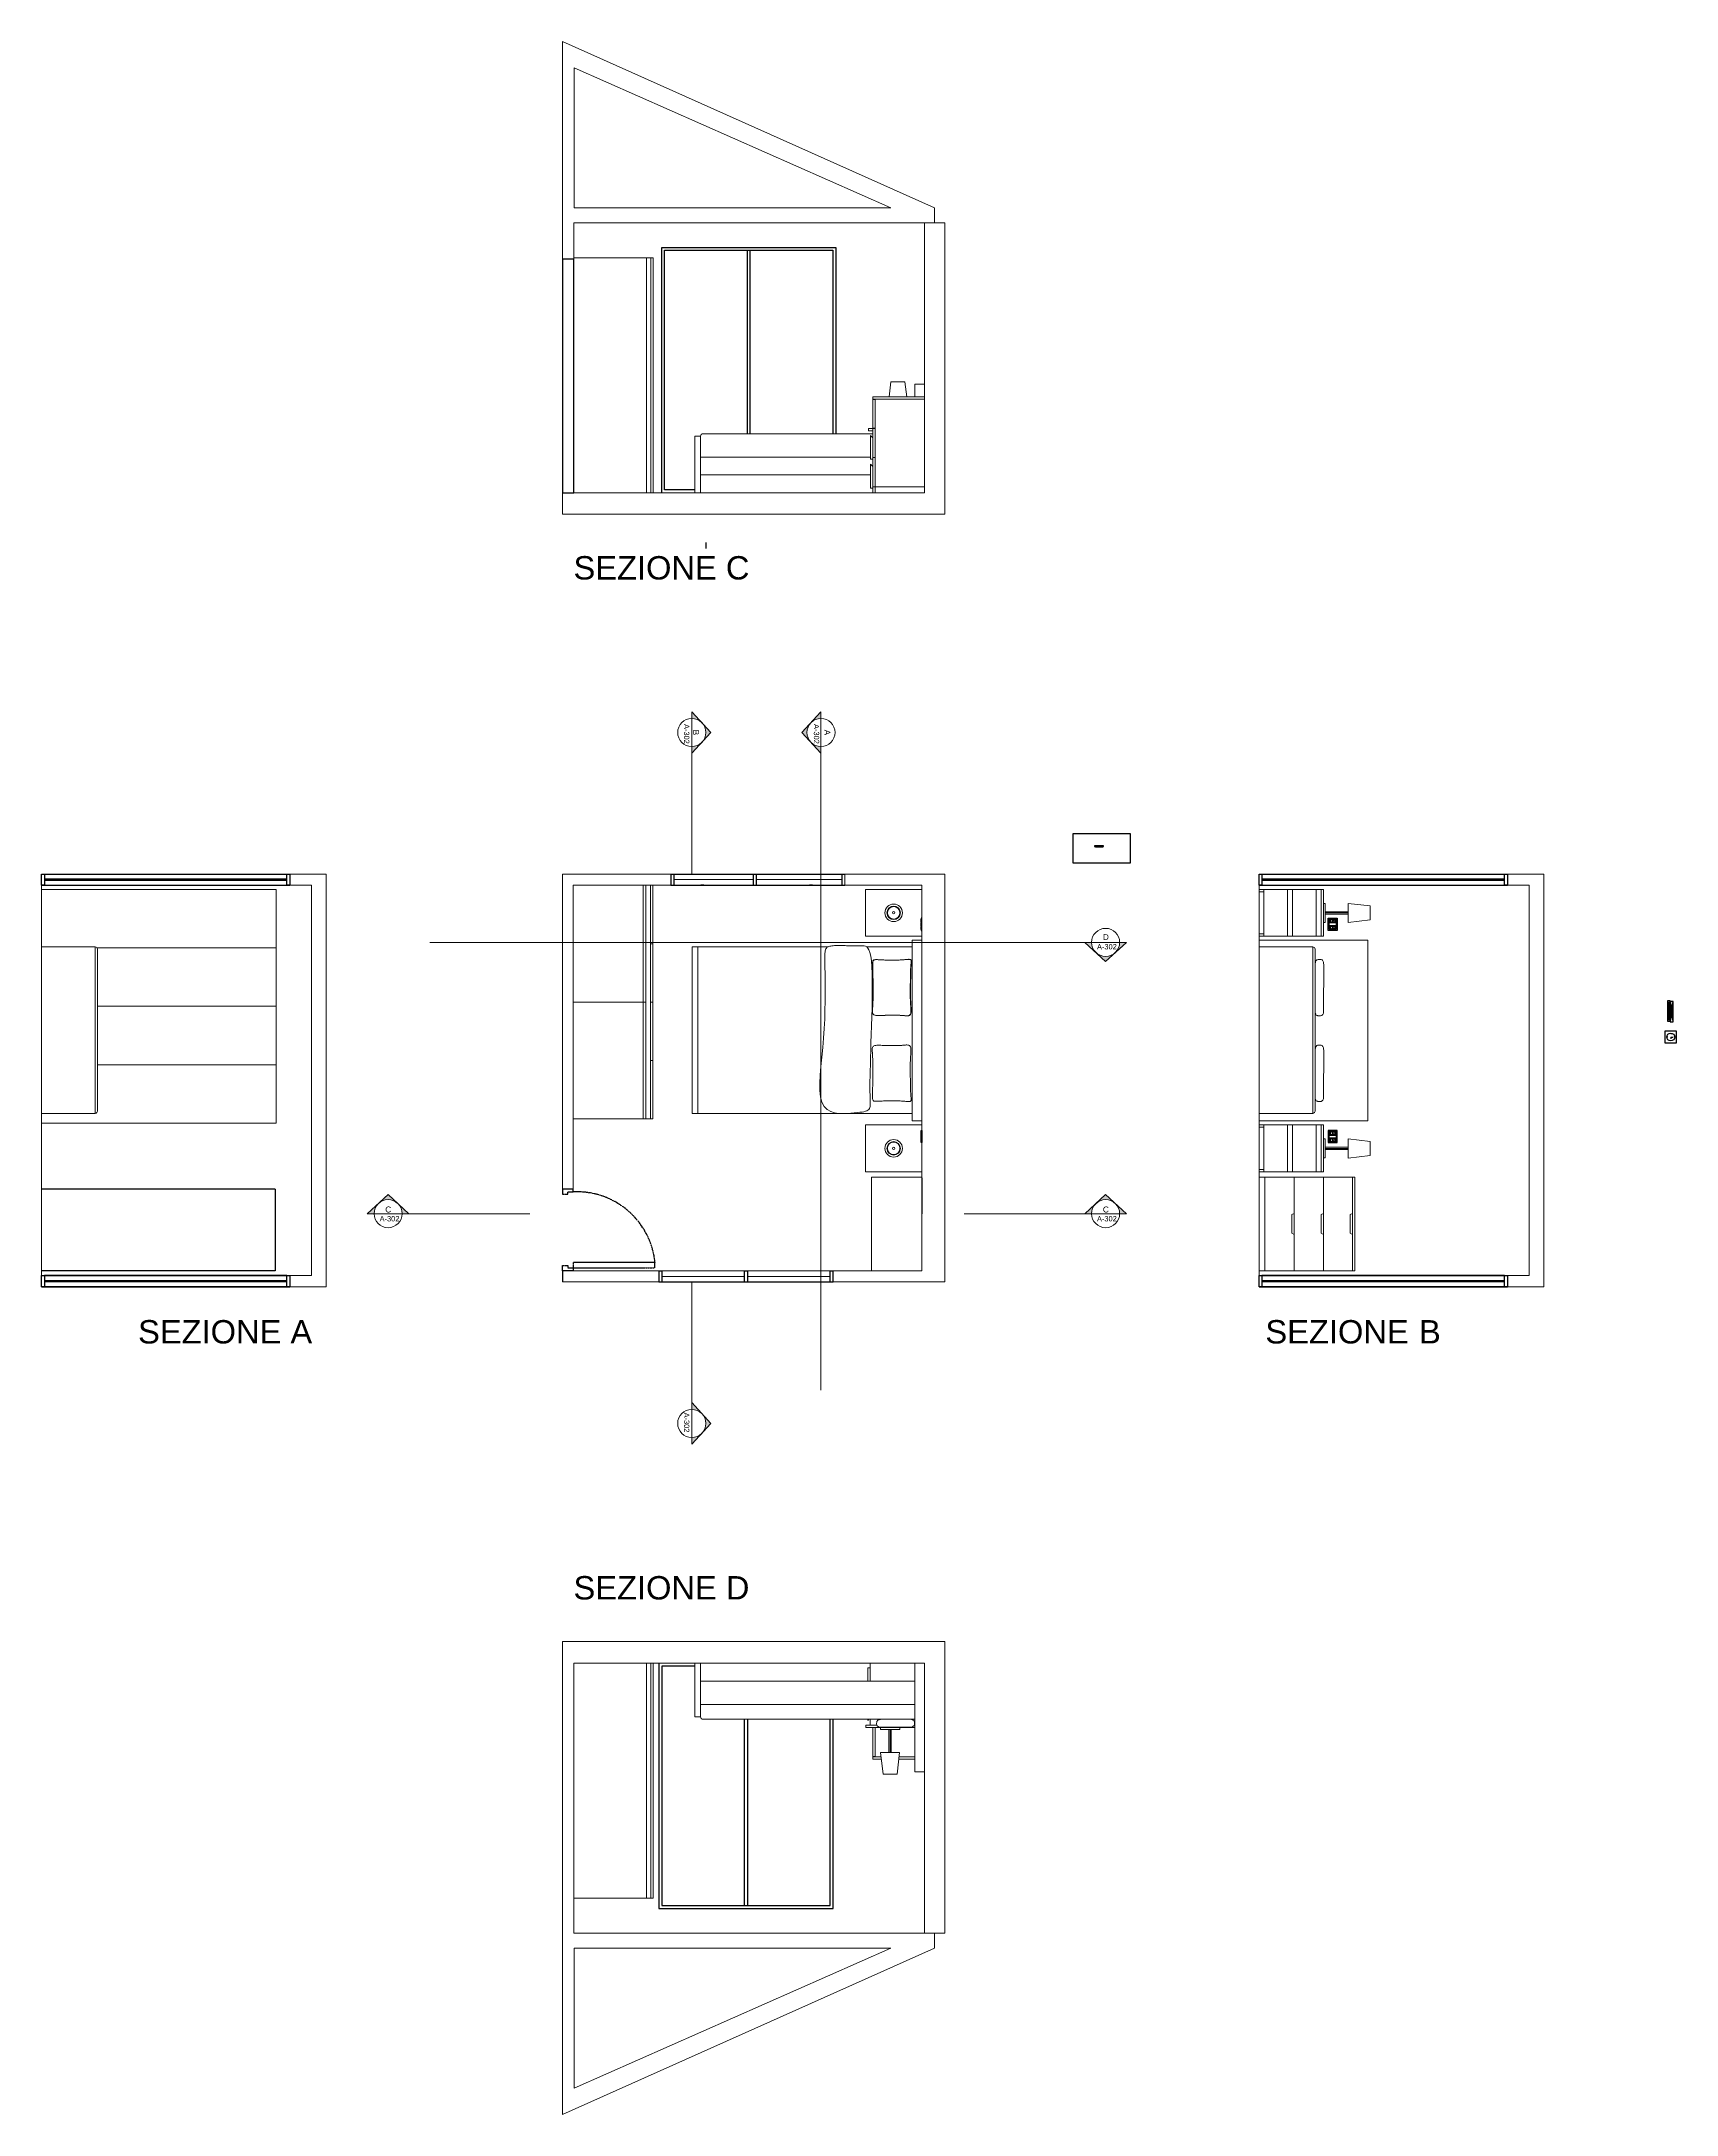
# Model space of a CAD drawing. Header units: inches. Extents: x 829 to 2228, y 794 to 2569.
import ezdxf

# ---------------------------------------------------------------- set-up
doc = ezdxf.new("R2010")
doc.units = ezdxf.units.IN
doc.header["$MEASUREMENT"] = 0
doc.linetypes.add('CENTER', pattern=[2, 1.25, -0.25, 0.25, -0.25])
for name, color, linetype, lineweight in [('A-ANNO-SYMB', 3, 'Continuous', 18), ('A-DETL-MBND', 7, 'Continuous', 18), ('A-DOOR-FULL', 2, 'Continuous', 25), ('A-FURN', 6, 'Continuous', 18)]:
    doc.layers.add(name, color=color, linetype=linetype, lineweight=lineweight)
doc.layers.add('ACCESSORI', color=2, linetype='Continuous')
doc.layers.add('FINESTRE', color=4, linetype='Continuous')
doc.styles.get("Standard").update_dxf_attribs({"font": 'Arial.ttf'})

# ---------------------------------------------------------------- blocks, each defined once
blk = doc.blocks.new('Sezioni')
h = blk.add_hatch(color=256)
h.dxf.hatch_style = 1
h.paths.add_polyline_path([(52521, 47455), (52264, 47221), (52418, 47221, -0.210523)])
h.paths.add_polyline_path([(52735, 47652), (52521, 47455, -0.388338), (52949, 47455)])
h.paths.add_polyline_path([(52949, 47455, -0.210523), (53053, 47221), (53206, 47221)])
blk.add_lwpolyline([(52264, 47221), (53206, 47221), (52735, 47652)], close=True)
blk.add_circle((52735, 47221), 318)

msp = doc.modelspace()

# ---------------------------------------------------------------- linework, layer by layer
for p, q in [((1397.8, 2134.8), (1397.8, 2139.8)), ((1582.2, 1596), (1582.2, 1565.4)), ((1274.9, 1516.5), (1274.9, 1507))]:
    msp.add_line(p, q)
at = {"layer": 'A-ANNO-SYMB'}
for p, q in [((1385.4, 1959.4), (1385.4, 1856.1)), ((1496, 1959.4), (1496, 1414.4)), ((1161.4, 1797.6), (1721.8, 1797.6)), ((1143.3, 1565.4), (1246.7, 1565.4)), ((1618.5, 1565.4), (1721.8, 1565.4)), ((1385.4, 1403.6), (1385.4, 1507))]:
    msp.add_line(p, q, dxfattribs=at)
at = {"layer": 'A-DETL-MBND'}
for p, q in [((1274.8, 2568.7), (1593.2, 2426.2)), ((1274.9, 2413.5), (1274.8, 2568.7)), ((1284.8, 2546.2), (1555.8, 2426.2)), ((1284.8, 2426.2), (1284.8, 2546.2)), ((1274.9, 2413.5), (1274.9, 2164)), ((1584.5, 2413.5), (1284.4, 2413.5)), ((1284.8, 2426.2), (1555.8, 2426.2)), ((1584.5, 2413.5), (1584.5, 2182.5)), ((1601.9, 2413.5), (1584.5, 2413.5)), ((1593.2, 2413.5), (1593.2, 2426.2)), ((1601.9, 2413.5), (1601.9, 2164)), ((1284.4, 2182.5), (1584.5, 2182.5)), ((1284.4, 2182.5), (1584.5, 2182.5)), ((1601.9, 2164), (1274.9, 2164)), ((828.9, 1512.4), (828.9, 1846.5)), ((1059.9, 1846.6), (1059.9, 1512.4)), ((1072.6, 1856.1), (1072.6, 1502.9)), ((1274.9, 1586.5), (1274.9, 1856.1)), ((1367.5, 1856.1), (1274.9, 1856.1)), ((1283.9, 1846.5), (1283.9, 1586.5)), ((1367.5, 1846.5), (1283.9, 1846.5)), ((1367.5, 1856.1), (1367.5, 1846.5)), ((1601.9, 1856.1), (1516.5, 1856.1)), ((1516.5, 1856.1), (1516.5, 1846.5)), ((1582.2, 1846.5), (1516.5, 1846.5)), ((1582.2, 1846.5), (1582.2, 1647)), ((1601.9, 1856.1), (1601.9, 1507)), ((1870.9, 1512.4), (1870.9, 1846.5)), ((2101.9, 1846.6), (2101.9, 1512.4)), ((2114.6, 1856.1), (2114.6, 1502.9)), ((1582.2, 1647), (1582.2, 1516.5)), ((1041.4, 1512.4), (1059.9, 1512.4)), ((1274.9, 1516.5), (1357.3, 1516.5)), ((1357.3, 1516.5), (1357.3, 1507)), ((1506.3, 1516.5), (1582.2, 1516.5)), ((1506.3, 1516.5), (1506.3, 1506.9)), ((2083.4, 1512.4), (2101.9, 1512.4)), ((1041.4, 1502.9), (1072.6, 1502.9)), ((1357.3, 1507), (1274.9, 1507)), ((1601.9, 1507), (1506.3, 1507)), ((2083.4, 1502.9), (2114.6, 1502.9)), ((1274.9, 949.6), (1274.9, 1199.1)), ((1601.9, 1199.1), (1274.9, 1199.1)), ((1601.9, 949.6), (1601.9, 1199.1)), ((1284.4, 1180.6), (1584.5, 1180.6)), ((1284.4, 1180.6), (1584.5, 1180.6)), ((1584.5, 949.6), (1584.5, 1180.6)), ((1274.9, 949.6), (1274.8, 794.3)), ((1584.5, 949.6), (1284.4, 949.6)), ((1601.9, 949.6), (1584.5, 949.6)), ((1593.2, 949.6), (1593.2, 936.8)), ((1274.8, 794.3), (1593.2, 936.8)), ((1284.8, 936.8), (1555.8, 936.8)), ((1284.8, 816.9), (1555.8, 936.8)), ((1284.8, 936.8), (1284.8, 816.9))]:
    msp.add_line(p, q, dxfattribs=at)
for points in [[(1284.4, 2182.5), (1284.4, 2413.5)], [(1041.4, 1856.1), (1041.4, 1856.1), (1072.6, 1856.1)], [(1041.4, 1846.6), (1041.4, 1846.6), (1059.9, 1846.6)], [(2083.4, 1856.1), (2083.4, 1856.1), (2114.6, 1856.1)], [(2083.4, 1846.6), (2083.4, 1846.6), (2101.9, 1846.6)], [(1284.4, 1180.6), (1284.4, 949.6)]]:
    msp.add_lwpolyline(points, dxfattribs=at)
at = {"layer": 'A-DOOR-FULL'}
for p, q in [((1284.4, 2382.5), (1274.9, 2382.5)), ((1274.9, 2382.5), (1274.9, 2182.5)), ((1284.4, 2182.5), (1284.4, 2382.5)), ((1274.9, 2182.5), (1284.4, 2182.5)), ((1028.9, 1586.5), (828.9, 1586.5)), ((1028.9, 1586.5), (1028.9, 1516.5)), ((1028.9, 1516.5), (828.9, 1516.5))]:
    msp.add_line(p, q, dxfattribs=at)
at = {"layer": 'A-DOOR-FULL', "linetype": 'CENTER'}
for points in [[(1283.9, 1584), (1283.9, 1586.5), (1274.9, 1586.5), (1274.9, 1582), (1279.4, 1582), (1279.4, 1584), (1283.9, 1584)], [(1283.9, 1519), (1283.9, 1516.5), (1274.9, 1516.5), (1274.9, 1521), (1279.4, 1521), (1279.4, 1519), (1283.9, 1519)], [(1353.9, 1523.5), (1283.9, 1523.5), (1283.9, 1519), (1353.9, 1519), (1353.9, 1523.5)]]:
    msp.add_lwpolyline(points, dxfattribs=at)
msp.add_arc((1287.1, 1516.9), 67.2, 5.6461, 92.6812, dxfattribs=at)
at = {"layer": 'A-FURN'}
for p, q in [((1346.7, 2383.5), (1350.5, 2383.5)), ((1350.5, 2383.5), (1350.5, 2182.5)), ((1350.5, 2383.5), (1352.5, 2383.5)), ((1352.5, 2383.5), (1352.5, 2182.5)), ((1584.5, 2275.5), (1576.2, 2275.5)), ((1576.2, 2275.5), (1576.2, 2264.5)), ((1584.5, 2262.5), (1584.5, 2187.5)), ((1536.6, 2235.5), (1536.6, 2237.5)), ((1536.6, 2237.5), (1542.5, 2237.5)), ((1388.1, 2182.5), (1388.1, 2231)), ((1388.1, 2231), (1392.9, 2231)), ((1392.9, 2231), (1392.9, 2213)), ((1540.5, 2235.5), (1536.6, 2235.5)), ((1538.4, 2211.1), (1538.5, 2231.5)), ((1540.4, 2229.5), (1538.5, 2231.5)), ((1540.4, 2210), (1540.4, 2235.5)), ((1392.9, 2213), (1538.4, 2213)), ((1392.9, 2213), (1392.9, 2182.5)), ((1540.4, 2211.1), (1538.4, 2211.1)), ((1538.4, 2186.5), (1538.5, 2206.8)), ((1540.4, 2204.8), (1538.5, 2206.8)), ((1540.4, 2191.5), (1540.4, 2210)), ((1392.9, 2197.7), (1538.5, 2197.8)), ((1540.4, 2186.5), (1538.4, 2186.5)), ((1540.4, 2182.5), (1540.4, 2191.5)), ((1350.5, 2182.5), (1346.7, 2182.5)), ((1350.5, 2182.5), (1352.5, 2182.5)), ((1576.2, 2182.5), (1576.2, 2182.5)), ((1283.9, 1846.5), (1283.9, 1844.5)), ((1343.9, 1846.5), (1350, 1846.5)), ((1346.2, 1646.5), (1346.2, 1846.5)), ((1350, 1846.5), (1350, 1646.5)), ((1352, 1846.5), (1350, 1846.5)), ((1352, 1646.5), (1352, 1846.5)), ((1870.9, 1842.9), (1870.9, 1842.9)), ((1870.9, 1842.9), (1870.9, 1842.9)), ((1870.9, 1842.9), (1925.9, 1842.9)), ((1870.9, 1840.9), (1874.9, 1840.9)), ((1874.9, 1802.9), (1874.9, 1842.9)), ((1874.9, 1842.9), (1874.9, 1802.9)), ((1895.3, 1842.9), (1895.3, 1802.9)), ((1899.4, 1802.9), (1899.4, 1842.9)), ((1919.9, 1842.9), (1919.9, 1802.9)), ((1923.9, 1802.9), (1923.9, 1842.9)), ((1925.9, 1842.9), (1925.9, 1802.9)), ((828.9, 1793.8), (874.9, 1793.8)), ((874.9, 1793.8), (874.9, 1651.2)), ((1029.9, 1792.9), (876.4, 1792.9)), ((1352, 1796.5), (1350, 1796.5)), ((1385.8, 1793.8), (1502.1, 1793.8)), ((1535, 1793.8), (1573.9, 1793.8)), ((1870.9, 1804.9), (1874.9, 1804.9)), ((1925.9, 1802.9), (1870.9, 1802.9)), ((1870.9, 1799.5), (1963.9, 1799.5)), ((1870.9, 1793.8), (1916.9, 1793.8)), ((1916.9, 1793.8), (1916.9, 1651.2)), ((1963.9, 1799.5), (1963.9, 1645)), ((1029.9, 1742.9), (876.9, 1742.9)), ((1283.9, 1746.5), (1346.2, 1746.5)), ((1352, 1746.5), (1350, 1746.5)), ((1029.9, 1692.9), (876.9, 1692.9)), ((1352, 1696.5), (1350, 1696.5)), ((828.9, 1651.2), (874.9, 1651.2)), ((1390.6, 1651.2), (1525.7, 1651.2)), ((1525.7, 1651.2), (1573.9, 1651.2)), ((1916.9, 1651.2), (1870.9, 1651.2)), ((1350, 1646.5), (1343.9, 1646.5)), ((1350, 1646.5), (1352, 1646.5)), ((1963.9, 1645), (1870.9, 1645)), ((1870.9, 1641.3), (1870.9, 1641.3)), ((1870.9, 1641.3), (1925.9, 1641.3)), ((1870.9, 1639.3), (1874.9, 1639.3)), ((1874.9, 1601.3), (1874.9, 1641.3)), ((1874.9, 1641.3), (1874.9, 1601.3)), ((1895.3, 1641.3), (1895.3, 1601.3)), ((1899.4, 1601.3), (1899.4, 1641.3)), ((1919.9, 1641.3), (1919.9, 1601.3)), ((1923.9, 1601.3), (1923.9, 1641.3)), ((1925.9, 1641.3), (1925.9, 1601.3)), ((1870.9, 1603.3), (1874.9, 1603.3)), ((1925.9, 1601.3), (1870.9, 1601.3)), ((1539.2, 1596.6), (1539.2, 1516.6)), ((1582.2, 1596.6), (1539.2, 1596.6)), ((1875.9, 1596.6), (1870.9, 1596.6)), ((1870.9, 1596.6), (1870.9, 1516.6)), ((1875.9, 1596.6), (1875.9, 1516.6)), ((1950.9, 1596.6), (1875.9, 1596.6)), ((1900.9, 1516.6), (1900.9, 1596.6)), ((1925.9, 1596.6), (1925.9, 1516.6)), ((1950.9, 1516.6), (1950.9, 1596.6)), ((1950.9, 1596.6), (1952.9, 1596.6)), ((1952.9, 1596.6), (1952.9, 1516.6)), ((1539.2, 1516.6), (1582.2, 1516.6)), ((1870.9, 1516.6), (1875.9, 1516.6)), ((1875.9, 1516.6), (1950.9, 1516.6)), ((1952.9, 1516.6), (1950.9, 1516.6)), ((1350.5, 1180.6), (1346.7, 1180.6)), ((1350.5, 979.6), (1350.5, 1180.6)), ((1350.5, 1180.6), (1352.5, 1180.6)), ((1352.5, 979.6), (1352.5, 1180.6)), ((1538.1, 1176.6), (1536.1, 1176.6)), ((1536.1, 1176.6), (1536.1, 1165.3)), ((1392.9, 1165.3), (1576.2, 1165.3)), ((1576.2, 1145.3), (1392.9, 1145.3)), ((1536.1, 1132.6), (1536.1, 1131.6)), ((1536.1, 1131.6), (1537, 1132.6)), ((1542.9, 1132.6), (1573.1, 1132.6)), ((1346.7, 979.6), (1350.5, 979.6)), ((1350.5, 979.6), (1352.5, 979.6))]:
    msp.add_line(p, q, dxfattribs=at)
for points in [[(1346.7, 2383.5), (1284.4, 2383.5), (1284.4, 2182.5), (1346.7, 2182.5)], [(1584.5, 2262.5), (1584.5, 2264.5), (1540.5, 2264.5), (1540.5, 2262.5)], [(1540.5, 2237.6), (1542.5, 2237.6), (1542.5, 2237.5), (1542.5, 2262.5), (1542.5, 2262.4), (1540.5, 2262.4)], [(1542.5, 2237.5), (1542.5, 2212.5), (1540.5, 2212.5), (1540.5, 2187.5), (1542.5, 2187.5), (1542.5, 2212.5), (1542.5, 2212.6), (1540.5, 2212.6), (1540.5, 2237.5)], [(1584.5, 2187.5), (1584.5, 2182.5), (1542.5, 2182.5), (1542.5, 2187.5)], [(1283.9, 1646.5), (1343.9, 1646.5), (1343.9, 1846.5), (1283.9, 1846.5)], [(828.9, 1842.9), (1029.9, 1842.9), (1029.9, 1642.9), (828.9, 1642.9)], [(1534.2, 1802.9), (1582.2, 1802.9), (1582.2, 1842.9), (1534.2, 1842.9)], [(1925.9, 1814.6), (1925.9, 1831), (1927.6, 1831), (1927.6, 1814.6)], [(1965.9, 1828.8), (1965.9, 1816.9), (1947.2, 1814.6), (1947.2, 1831)], [(1385.8, 1651.2), (1385.8, 1793.8), (1390.6, 1793.8), (1390.6, 1651.2)], [(1539.3, 1726.2), (1539, 1718.7), (1538.8, 1711.7), (1538.6, 1705), (1538.4, 1698.7), (1538.3, 1692.9), (1538.1, 1687.6), (1538, 1682.8), (1537.9, 1678.7), (1537.9, 1675.1), (1537.9, 1672.1), (1537.9, 1669.5), (1538, 1667.4), (1538, 1665.5), (1538.1, 1664), (1538.1, 1662.6), (1538.2, 1661.4), (1538.2, 1660.2), (1538.2, 1659.1), (1538.2, 1658.1), (1538, 1657.1), (1537.8, 1656.2), (1537.4, 1655.4), (1536.9, 1654.7), (1536.2, 1654), (1535.3, 1653.5), (1534.2, 1653.1), (1532.8, 1652.7), (1531.2, 1652.4), (1529.3, 1652.2), (1527, 1651.9), (1524.5, 1651.7), (1521.6, 1651.5), (1518.3, 1651.2), (1514.8, 1651.1), (1511.2, 1651.2), (1507.7, 1651.8), (1504.3, 1652.8), (1501.3, 1654.6), (1498.8, 1657.1), (1496.8, 1660.7), (1495.6, 1665.2), (1495, 1670.7), (1495, 1677), (1495.3, 1684), (1495.9, 1691.5), (1496.7, 1699.4), (1497.5, 1707.5), (1498.2, 1715.7), (1498.8, 1723.8), (1499.2, 1731.8), (1499.4, 1739.6), (1499.6, 1747), (1499.6, 1753.9), (1499.6, 1760.4), (1499.5, 1766.2), (1499.5, 1771.4), (1499.4, 1775.7), (1499.3, 1779.3), (1499.3, 1782.3), (1499.3, 1784.7), (1499.4, 1786.6), (1499.4, 1788.2), (1499.6, 1789.4), (1499.7, 1790.4), (1500, 1791.3), (1500.2, 1792), (1500.6, 1792.6), (1501, 1793.1), (1501.5, 1793.5), (1502.1, 1793.8), (1502.8, 1794.1), (1503.5, 1794.3), (1504.4, 1794.4), (1505.4, 1794.6), (1506.4, 1794.7), (1507.5, 1794.8), (1508.7, 1794.8), (1509.9, 1794.9), (1511.2, 1794.9), (1512.5, 1794.9), (1513.8, 1794.8), (1515.2, 1794.8), (1516.6, 1794.8), (1517.9, 1794.7), (1519.3, 1794.7), (1520.6, 1794.6), (1521.9, 1794.6), (1523.1, 1794.6), (1524.3, 1794.6), (1525.4, 1794.6), (1526.5, 1794.6), (1527.6, 1794.7), (1528.7, 1794.7), (1529.7, 1794.7), (1530.8, 1794.7), (1531.8, 1794.7), (1532.9, 1794.6), (1534, 1794.3), (1535.1, 1793.7), (1536.1, 1792.7), (1537, 1791.2), (1537.9, 1788.9), (1538.6, 1785.9), (1539.1, 1781.9), (1539.5, 1776.8), (1539.8, 1770.9), (1539.9, 1764.3), (1539.9, 1757.1), (1539.8, 1749.5), (1539.7, 1741.7), (1539.5, 1733.9)], [(1582.2, 1799.5), (1582.2, 1645), (1573.9, 1645), (1573.9, 1799.5)], [(1572.9, 1740.4), (1572.9, 1741.2), (1572.8, 1741.9), (1572.8, 1742.6), (1572.8, 1743.3), (1572.7, 1744), (1572.7, 1744.8), (1572.6, 1745.6), (1572.6, 1746.5), (1572.5, 1747.5), (1572.5, 1748.4), (1572.4, 1749.5), (1572.4, 1750.5), (1572.4, 1751.7), (1572.3, 1752.8), (1572.3, 1754), (1572.3, 1755.1), (1572.3, 1756.3), (1572.3, 1757.5), (1572.3, 1758.7), (1572.4, 1759.8), (1572.4, 1761), (1572.4, 1762.1), (1572.5, 1763.2), (1572.5, 1764.3), (1572.5, 1765.3), (1572.5, 1766.3), (1572.5, 1767.3), (1572.6, 1768.2), (1572.6, 1769.1), (1572.6, 1770), (1572.6, 1770.8), (1572.6, 1771.6), (1572.6, 1772.3), (1572.6, 1773.1), (1572.7, 1773.8), (1572.7, 1774.4), (1572.7, 1775.1), (1572.8, 1775.8), (1572.8, 1776.4), (1572.8, 1777.1), (1572.9, 1777.7), (1573, 1778.4), (1573, 1779), (1573.1, 1779.6), (1573.1, 1780.2), (1573.2, 1780.7), (1573.2, 1781.2), (1573.2, 1781.6), (1573.2, 1782), (1573.1, 1782.3), (1573, 1782.5), (1572.8, 1782.7), (1572.6, 1782.9), (1572.3, 1783), (1572, 1783), (1571.5, 1783.1), (1570.9, 1783.1), (1570.3, 1783), (1569.5, 1783), (1568.7, 1782.9), (1567.8, 1782.9), (1566.9, 1782.8), (1565.9, 1782.7), (1564.8, 1782.7), (1563.7, 1782.6), (1562.6, 1782.5), (1561.4, 1782.5), (1560.3, 1782.5), (1559.1, 1782.4), (1557.8, 1782.4), (1556.6, 1782.4), (1555.4, 1782.4), (1554.2, 1782.4), (1553, 1782.5), (1551.9, 1782.5), (1550.7, 1782.5), (1549.6, 1782.6), (1548.5, 1782.6), (1547.5, 1782.7), (1546.6, 1782.7), (1545.7, 1782.8), (1544.8, 1782.8), (1544, 1782.9), (1543.3, 1782.9), (1542.7, 1782.9), (1542.1, 1782.8), (1541.6, 1782.8), (1541.2, 1782.6), (1540.9, 1782.4), (1540.6, 1782.2), (1540.4, 1781.8), (1540.3, 1781.3), (1540.2, 1780.7), (1540.1, 1779.9), (1540.1, 1779), (1540.1, 1777.8), (1540.1, 1776.4), (1540.1, 1774.9), (1540.2, 1773.2), (1540.2, 1771.5), (1540.3, 1769.6), (1540.3, 1767.8), (1540.3, 1766.1), (1540.4, 1764.4), (1540.4, 1762.8), (1540.4, 1761.4), (1540.4, 1760), (1540.5, 1758.7), (1540.5, 1757.5), (1540.4, 1756.4), (1540.4, 1755.2), (1540.4, 1754.1), (1540.4, 1753.1), (1540.4, 1752), (1540.4, 1750.9), (1540.4, 1749.9), (1540.3, 1748.9), (1540.3, 1748), (1540.3, 1747), (1540.3, 1746.2), (1540.2, 1745.3), (1540.2, 1744.6), (1540.1, 1743.8), (1540.1, 1743.1), (1540.1, 1742.4), (1540, 1741.7), (1540, 1741), (1539.9, 1740.3), (1539.9, 1739.6), (1539.8, 1738.9), (1539.9, 1738.2), (1539.9, 1737.5), (1540.1, 1736.9), (1540.4, 1736.4), (1540.8, 1735.9), (1541.3, 1735.5), (1542, 1735.2), (1542.9, 1735.1), (1543.9, 1735), (1545, 1734.9), (1546.1, 1734.9), (1547.3, 1735), (1548.5, 1735), (1549.6, 1735.1), (1550.8, 1735.2), (1551.9, 1735.2), (1552.9, 1735.2), (1553.9, 1735.2), (1554.9, 1735.2), (1555.8, 1735.3), (1556.7, 1735.3), (1557.5, 1735.3), (1558.3, 1735.3), (1559, 1735.3), (1559.7, 1735.3), (1560.3, 1735.2), (1561, 1735.2), (1561.6, 1735.2), (1562.2, 1735.2), (1562.8, 1735.2), (1563.4, 1735.2), (1564, 1735.1), (1564.7, 1735.1), (1565.3, 1735), (1565.9, 1735), (1566.5, 1734.9), (1567.1, 1734.9), (1567.8, 1734.8), (1568.4, 1734.8), (1569, 1734.7), (1569.6, 1734.7), (1570.2, 1734.7), (1570.8, 1734.8), (1571.3, 1734.9), (1571.7, 1735.2), (1572.1, 1735.5), (1572.4, 1735.9), (1572.6, 1736.4), (1572.8, 1737), (1572.9, 1737.6), (1572.9, 1738.3), (1572.9, 1739), (1572.9, 1739.7)], [(1573.1, 1740.4), (1573.1, 1741.1), (1573.1, 1741.8), (1573, 1742.6), (1573, 1743.3), (1573, 1744), (1572.9, 1744.8), (1572.9, 1745.6), (1572.8, 1746.5), (1572.8, 1747.4), (1572.7, 1748.4), (1572.7, 1749.5), (1572.6, 1750.5), (1572.6, 1751.6), (1572.6, 1752.8), (1572.6, 1753.9), (1572.5, 1755.1), (1572.6, 1756.3), (1572.6, 1757.5), (1572.6, 1758.7), (1572.6, 1759.8), (1572.6, 1761), (1572.7, 1762.1), (1572.7, 1763.2), (1572.7, 1764.3), (1572.7, 1765.3), (1572.8, 1766.3), (1572.8, 1767.3), (1572.8, 1768.2), (1572.8, 1769.1), (1572.8, 1770), (1572.8, 1770.8), (1572.8, 1771.6), (1572.9, 1772.3), (1572.9, 1773), (1572.9, 1773.7), (1572.9, 1774.4), (1573, 1775.1), (1573, 1775.8), (1573, 1776.4), (1573.1, 1777.1), (1573.1, 1777.7), (1573.2, 1778.4), (1573.3, 1779), (1573.3, 1779.6), (1573.4, 1780.2), (1573.4, 1780.7), (1573.4, 1781.2), (1573.4, 1781.6), (1573.4, 1782), (1573.3, 1782.3), (1573.2, 1782.5), (1573.1, 1782.7), (1572.9, 1782.8), (1572.6, 1783), (1572.2, 1783), (1571.7, 1783), (1571.2, 1783), (1570.5, 1783), (1569.8, 1783), (1568.9, 1782.9), (1568.1, 1782.9), (1567.1, 1782.8), (1566.1, 1782.7), (1565.1, 1782.6), (1564, 1782.6), (1562.8, 1782.5), (1561.7, 1782.5), (1560.5, 1782.5), (1559.3, 1782.4), (1558.1, 1782.4), (1556.9, 1782.4), (1555.7, 1782.4), (1554.5, 1782.4), (1553.3, 1782.5), (1552.1, 1782.5), (1550.9, 1782.5), (1549.8, 1782.6), (1548.8, 1782.6), (1547.8, 1782.7), (1546.8, 1782.7), (1545.9, 1782.8), (1545, 1782.8), (1544.3, 1782.9), (1543.6, 1782.9), (1542.9, 1782.9), (1542.4, 1782.8), (1541.9, 1782.7), (1541.5, 1782.6), (1541.1, 1782.4), (1540.9, 1782.1), (1540.7, 1781.8), (1540.5, 1781.3), (1540.4, 1780.7), (1540.4, 1779.9), (1540.3, 1778.9), (1540.3, 1777.8), (1540.3, 1776.4), (1540.4, 1774.9), (1540.4, 1773.2), (1540.4, 1771.4), (1540.5, 1769.6), (1540.5, 1767.8), (1540.6, 1766.1), (1540.6, 1764.4), (1540.6, 1762.8), (1540.7, 1761.3), (1540.7, 1760), (1540.7, 1758.7), (1540.7, 1757.5), (1540.7, 1756.3), (1540.7, 1755.2), (1540.7, 1754.1), (1540.7, 1753), (1540.6, 1752), (1540.6, 1750.9), (1540.6, 1749.9), (1540.6, 1748.9), (1540.6, 1747.9), (1540.5, 1747), (1540.5, 1746.2), (1540.5, 1745.3), (1540.4, 1744.6), (1540.4, 1743.8), (1540.3, 1743.1), (1540.3, 1742.4), (1540.2, 1741.7), (1540.2, 1741), (1540.1, 1740.3), (1540.1, 1739.6), (1540.1, 1738.9), (1540.1, 1738.2), (1540.2, 1737.5), (1540.3, 1736.9), (1540.6, 1736.4), (1541, 1735.9), (1541.6, 1735.5), (1542.3, 1735.2), (1543.1, 1735), (1544.1, 1734.9), (1545.2, 1734.9), (1546.3, 1734.9), (1547.5, 1735), (1548.7, 1735), (1549.9, 1735.1), (1551, 1735.1), (1552.1, 1735.2), (1553.1, 1735.2), (1554.1, 1735.2), (1555.1, 1735.2), (1556, 1735.2), (1556.9, 1735.2), (1557.7, 1735.2), (1558.5, 1735.2), (1559.2, 1735.2), (1559.9, 1735.2), (1560.6, 1735.2), (1561.2, 1735.2), (1561.8, 1735.2), (1562.5, 1735.2), (1563.1, 1735.2), (1563.7, 1735.1), (1564.3, 1735.1), (1564.9, 1735.1), (1565.5, 1735), (1566.1, 1735), (1566.7, 1734.9), (1567.4, 1734.9), (1568, 1734.8), (1568.6, 1734.7), (1569.3, 1734.7), (1569.9, 1734.7), (1570.5, 1734.7), (1571, 1734.8), (1571.5, 1734.9), (1572, 1735.1), (1572.3, 1735.5), (1572.6, 1735.9), (1572.8, 1736.4), (1573, 1736.9), (1573.1, 1737.6), (1573.1, 1738.3), (1573.2, 1739), (1573.2, 1739.7)], [(1573.1, 1740.4), (1573.1, 1741.1), (1573.1, 1741.8), (1573, 1742.6), (1573, 1743.3), (1573, 1744), (1572.9, 1744.8), (1572.9, 1745.6), (1572.8, 1746.5), (1572.8, 1747.4), (1572.7, 1748.4), (1572.7, 1749.5), (1572.6, 1750.5), (1572.6, 1751.6), (1572.6, 1752.8), (1572.6, 1753.9), (1572.5, 1755.1), (1572.6, 1756.3), (1572.6, 1757.5), (1572.6, 1758.7), (1572.6, 1759.8), (1572.6, 1761), (1572.7, 1762.1), (1572.7, 1763.2), (1572.7, 1764.3), (1572.7, 1765.3), (1572.8, 1766.3), (1572.8, 1767.3), (1572.8, 1768.2), (1572.8, 1769.1), (1572.8, 1770), (1572.8, 1770.8), (1572.8, 1771.6), (1572.9, 1772.3), (1572.9, 1773), (1572.9, 1773.7), (1572.9, 1774.4), (1573, 1775.1), (1573, 1775.8), (1573, 1776.4), (1573.1, 1777.1), (1573.1, 1777.7), (1573.2, 1778.4), (1573.3, 1779), (1573.3, 1779.6), (1573.4, 1780.2), (1573.4, 1780.7), (1573.4, 1781.2), (1573.4, 1781.6), (1573.4, 1782), (1573.3, 1782.3), (1573.2, 1782.5), (1573.1, 1782.7), (1572.9, 1782.8), (1572.6, 1783), (1572.2, 1783), (1571.7, 1783), (1571.2, 1783), (1570.5, 1783), (1569.8, 1783), (1568.9, 1782.9), (1568.1, 1782.9), (1567.1, 1782.8), (1566.1, 1782.7), (1565.1, 1782.6), (1564, 1782.6), (1562.8, 1782.5), (1561.7, 1782.5), (1560.5, 1782.5), (1559.3, 1782.4), (1558.1, 1782.4), (1556.9, 1782.4), (1555.7, 1782.4), (1554.5, 1782.4), (1553.3, 1782.5), (1552.1, 1782.5), (1550.9, 1782.5), (1549.8, 1782.6), (1548.8, 1782.6), (1547.8, 1782.7), (1546.8, 1782.7), (1545.9, 1782.8), (1545, 1782.8), (1544.3, 1782.9), (1543.6, 1782.9), (1542.9, 1782.9), (1542.4, 1782.8), (1541.9, 1782.7), (1541.5, 1782.6), (1541.1, 1782.4), (1540.9, 1782.1), (1540.7, 1781.8), (1540.5, 1781.3), (1540.4, 1780.7), (1540.4, 1779.9), (1540.3, 1778.9), (1540.3, 1777.8), (1540.3, 1776.4), (1540.4, 1774.9), (1540.4, 1773.2), (1540.4, 1771.4), (1540.5, 1769.6), (1540.5, 1767.8), (1540.6, 1766.1), (1540.6, 1764.4), (1540.6, 1762.8), (1540.7, 1761.3), (1540.7, 1760), (1540.7, 1758.7), (1540.7, 1757.5), (1540.7, 1756.3), (1540.7, 1755.2), (1540.7, 1754.1), (1540.7, 1753), (1540.6, 1752), (1540.6, 1750.9), (1540.6, 1749.9), (1540.6, 1748.9), (1540.6, 1747.9), (1540.5, 1747), (1540.5, 1746.2), (1540.5, 1745.3), (1540.4, 1744.6), (1540.4, 1743.8), (1540.3, 1743.1), (1540.3, 1742.4), (1540.2, 1741.7), (1540.2, 1741), (1540.1, 1740.3), (1540.1, 1739.6), (1540.1, 1738.9), (1540.1, 1738.2), (1540.2, 1737.5), (1540.3, 1736.9), (1540.6, 1736.4), (1541, 1735.9), (1541.6, 1735.5), (1542.3, 1735.2), (1543.1, 1735), (1544.1, 1734.9), (1545.2, 1734.9), (1546.3, 1734.9), (1547.5, 1735), (1548.7, 1735), (1549.9, 1735.1), (1551, 1735.1), (1552.1, 1735.2), (1553.1, 1735.2), (1554.1, 1735.2), (1555.1, 1735.2), (1556, 1735.2), (1556.9, 1735.2), (1557.7, 1735.2), (1558.5, 1735.2), (1559.2, 1735.2), (1559.9, 1735.2), (1560.6, 1735.2), (1561.2, 1735.2), (1561.8, 1735.2), (1562.5, 1735.2), (1563.1, 1735.2), (1563.7, 1735.1), (1564.3, 1735.1), (1564.9, 1735.1), (1565.5, 1735), (1566.1, 1735), (1566.7, 1734.9), (1567.4, 1734.9), (1568, 1734.8), (1568.6, 1734.7), (1569.3, 1734.7), (1569.9, 1734.7), (1570.5, 1734.7), (1571, 1734.8), (1571.5, 1734.9), (1572, 1735.1), (1572.3, 1735.5), (1572.6, 1735.9), (1572.8, 1736.4), (1573, 1736.9), (1573.1, 1737.6), (1573.1, 1738.3), (1573.2, 1739), (1573.2, 1739.7)], [(1919.5, 1781.5), (1919.3, 1780.9), (1919.1, 1780.3), (1919, 1779.6), (1919, 1778.9), (1918.9, 1768.4), (1918.9, 1738.2), (1919, 1737.5), (1919.2, 1736.9), (1919.4, 1736.3), (1919.6, 1735.8), (1919.9, 1735.4), (1920.3, 1735.1), (1920.8, 1734.9), (1921.3, 1734.8), (1921.5, 1734.8), (1921.5, 1734.8), (1922.2, 1734.8), (1922.8, 1734.8), (1923.4, 1734.8), (1923.9, 1734.9), (1924.4, 1735), (1924.9, 1735.2), (1925.2, 1735.5), (1925.5, 1736), (1925.7, 1736.5), (1925.9, 1737), (1926, 1737.7), (1926.1, 1738.3), (1926.1, 1739.1), (1926.2, 1778.7), (1926.1, 1779.5), (1926.1, 1780.1), (1926, 1780.8), (1925.8, 1781.3), (1925.6, 1781.8), (1925.3, 1782.3), (1924.9, 1782.6), (1924.5, 1782.8), (1924, 1782.9), (1923.5, 1783), (1922.9, 1783), (1922.2, 1783), (1921.6, 1783), (1921.6, 1783), (1921.4, 1782.9), (1920.9, 1782.8), (1920.4, 1782.6), (1920, 1782.4), (1919.7, 1782)], [(1572.9, 1704), (1572.9, 1703.3), (1572.8, 1702.6), (1572.8, 1701.9), (1572.8, 1701.2), (1572.7, 1700.4), (1572.7, 1699.6), (1572.6, 1698.8), (1572.6, 1697.9), (1572.5, 1697), (1572.5, 1696), (1572.4, 1695), (1572.4, 1693.9), (1572.4, 1692.8), (1572.3, 1691.7), (1572.3, 1690.5), (1572.3, 1689.3), (1572.3, 1688.2), (1572.3, 1687), (1572.3, 1685.8), (1572.4, 1684.6), (1572.4, 1683.5), (1572.4, 1682.3), (1572.5, 1681.2), (1572.5, 1680.2), (1572.5, 1679.1), (1572.5, 1678.1), (1572.5, 1677.2), (1572.6, 1676.2), (1572.6, 1675.3), (1572.6, 1674.5), (1572.6, 1673.7), (1572.6, 1672.9), (1572.6, 1672.1), (1572.6, 1671.4), (1572.7, 1670.7), (1572.7, 1670), (1572.7, 1669.4), (1572.8, 1668.7), (1572.8, 1668), (1572.8, 1667.4), (1572.9, 1666.7), (1573, 1666.1), (1573, 1665.5), (1573.1, 1664.9), (1573.1, 1664.3), (1573.2, 1663.8), (1573.2, 1663.3), (1573.2, 1662.9), (1573.2, 1662.5), (1573.1, 1662.2), (1573, 1661.9), (1572.8, 1661.7), (1572.6, 1661.6), (1572.3, 1661.5), (1572, 1661.4), (1571.5, 1661.4), (1570.9, 1661.4), (1570.3, 1661.4), (1569.5, 1661.5), (1568.7, 1661.5), (1567.8, 1661.6), (1566.9, 1661.7), (1565.9, 1661.7), (1564.8, 1661.8), (1563.7, 1661.9), (1562.6, 1661.9), (1561.4, 1662), (1560.3, 1662), (1559.1, 1662), (1557.8, 1662), (1556.6, 1662), (1555.4, 1662), (1554.2, 1662), (1553, 1662), (1551.9, 1662), (1550.7, 1661.9), (1549.6, 1661.9), (1548.5, 1661.8), (1547.5, 1661.8), (1546.6, 1661.7), (1545.7, 1661.7), (1544.8, 1661.6), (1544, 1661.6), (1543.3, 1661.6), (1542.7, 1661.6), (1542.1, 1661.6), (1541.6, 1661.7), (1541.2, 1661.8), (1540.9, 1662), (1540.6, 1662.3), (1540.4, 1662.7), (1540.3, 1663.2), (1540.2, 1663.8), (1540.1, 1664.6), (1540.1, 1665.5), (1540.1, 1666.7), (1540.1, 1668), (1540.1, 1669.6), (1540.2, 1671.2), (1540.2, 1673), (1540.3, 1674.8), (1540.3, 1676.6), (1540.3, 1678.4), (1540.4, 1680.1), (1540.4, 1681.7), (1540.4, 1683.1), (1540.4, 1684.5), (1540.5, 1685.7), (1540.5, 1687), (1540.4, 1688.1), (1540.4, 1689.2), (1540.4, 1690.3), (1540.4, 1691.4), (1540.4, 1692.5), (1540.4, 1693.5), (1540.4, 1694.6), (1540.3, 1695.6), (1540.3, 1696.5), (1540.3, 1697.4), (1540.3, 1698.3), (1540.2, 1699.1), (1540.2, 1699.9), (1540.1, 1700.6), (1540.1, 1701.4), (1540.1, 1702.1), (1540, 1702.7), (1540, 1703.4), (1539.9, 1704.1), (1539.9, 1704.8), (1539.8, 1705.6), (1539.9, 1706.3), (1539.9, 1706.9), (1540.1, 1707.5), (1540.4, 1708.1), (1540.8, 1708.6), (1541.3, 1709), (1542, 1709.2), (1542.9, 1709.4), (1543.9, 1709.5), (1545, 1709.5), (1546.1, 1709.5), (1547.3, 1709.5), (1548.5, 1709.4), (1549.6, 1709.4), (1550.8, 1709.3), (1551.9, 1709.3), (1552.9, 1709.2), (1553.9, 1709.2), (1554.9, 1709.2), (1555.8, 1709.2), (1556.7, 1709.2), (1557.5, 1709.2), (1558.3, 1709.2), (1559, 1709.2), (1559.7, 1709.2), (1560.3, 1709.2), (1561, 1709.2), (1561.6, 1709.2), (1562.2, 1709.3), (1562.8, 1709.3), (1563.4, 1709.3), (1564, 1709.3), (1564.7, 1709.4), (1565.3, 1709.4), (1565.9, 1709.5), (1566.5, 1709.5), (1567.1, 1709.6), (1567.8, 1709.7), (1568.4, 1709.7), (1569, 1709.8), (1569.6, 1709.8), (1570.2, 1709.7), (1570.8, 1709.7), (1571.3, 1709.5), (1571.7, 1709.3), (1572.1, 1709), (1572.4, 1708.6), (1572.6, 1708.1), (1572.8, 1707.5), (1572.9, 1706.9), (1572.9, 1706.2), (1572.9, 1705.5), (1572.9, 1704.8)], [(1919.5, 1708.1), (1919.3, 1707.6), (1919.1, 1706.9), (1919, 1706.3), (1919, 1705.5), (1918.9, 1695.1), (1918.9, 1664.8), (1919, 1664.1), (1919.2, 1663.5), (1919.4, 1662.9), (1919.6, 1662.5), (1919.9, 1662.1), (1920.3, 1661.8), (1920.8, 1661.6), (1921.3, 1661.5), (1921.5, 1661.5), (1921.5, 1661.5), (1922.2, 1661.4), (1922.8, 1661.4), (1923.4, 1661.5), (1923.9, 1661.5), (1924.4, 1661.7), (1924.9, 1661.9), (1925.2, 1662.2), (1925.5, 1662.6), (1925.7, 1663.1), (1925.9, 1663.7), (1926, 1664.3), (1926.1, 1665), (1926.1, 1665.7), (1926.2, 1705.4), (1926.1, 1706.1), (1926.1, 1706.8), (1926, 1707.4), (1925.8, 1708), (1925.6, 1708.5), (1925.3, 1708.9), (1924.9, 1709.2), (1924.5, 1709.4), (1924, 1709.6), (1923.5, 1709.7), (1922.9, 1709.7), (1922.2, 1709.7), (1921.6, 1709.6), (1921.6, 1709.6), (1921.4, 1709.6), (1920.9, 1709.5), (1920.4, 1709.3), (1920, 1709), (1919.7, 1708.6)], [(1534.2, 1601.3), (1582.2, 1601.3), (1582.2, 1641.3), (1534.2, 1641.3)], [(1925.9, 1613.1), (1925.9, 1629.5), (1927.6, 1629.5), (1927.6, 1613.1)], [(1965.9, 1627.2), (1965.9, 1615.3), (1947.2, 1613), (1947.2, 1629.4)], [(1346.7, 979.6), (1284.4, 979.6), (1284.4, 1180.6), (1346.7, 1180.6)], [(1388.1, 1134.6), (1388.1, 1180.6), (1392.9, 1180.6), (1392.9, 1150.1), (1392.9, 1134.6)], [(1540.5, 1125.5), (1542.5, 1125.5), (1542.5, 1125.6), (1542.5, 1100.6), (1542.5, 1100.7), (1540.5, 1100.7)], [(1547, 1125.6), (1563.4, 1125.6), (1563.4, 1123.9), (1547, 1123.9)], [(1561.1, 1085.6), (1549.2, 1085.6), (1546.9, 1104.2), (1563.3, 1104.2)]]:
    msp.add_lwpolyline(points, close=True, dxfattribs=at)
for points in [[(1554.3, 2264.5), (1555.9, 2277.5), (1567.7, 2277.5), (1569.4, 2264.5)], [(1927.6, 1822.8), (1927.6, 1821.8), (1947.2, 1821.8), (1947.2, 1822.8), (1927.6, 1822.8), (1927.6, 1823.8), (1947.2, 1823.8), (1947.2, 1822.8)], [(1927.6, 1621.3), (1927.6, 1620.3), (1947.2, 1620.3), (1947.2, 1621.3), (1927.6, 1621.3), (1927.6, 1622.3), (1947.2, 1622.3), (1947.2, 1621.3)], [(1900.9, 1565.5), (1898.9, 1564.6), (1898.9, 1548.6), (1900.9, 1547.6)], [(1925.9, 1565.5), (1923.9, 1564.6), (1923.9, 1548.6), (1925.9, 1547.6)], [(1950.9, 1565.5), (1948.9, 1564.6), (1948.9, 1548.6), (1950.9, 1547.6)], [(1538.1, 1180.6), (1538.1, 1180.6), (1538.1, 1171.6), (1538.1, 1165.3)], [(1576.2, 1180.6), (1576.2, 1180.6), (1584.5, 1180.6), (1584.5, 1087.6), (1576.2, 1087.6), (1576.2, 1180.6)], [(1543.8, 1127.6), (1534.3, 1127.6), (1534.3, 1125.6), (1576.2, 1125.6)], [(1538.1, 1132.6), (1538.1, 1127.6)], [(1576.1, 1128.7), (1576, 1128.2), (1575.9, 1127.7), (1575.7, 1127.3), (1575.4, 1126.9), (1575, 1126.6), (1574.5, 1126.4), (1573.9, 1126.2), (1573.3, 1126), (1572.6, 1125.9), (1571.9, 1125.8), (1547.9, 1125.8), (1547.2, 1125.9), (1546.5, 1125.9), (1545.9, 1126), (1545.3, 1126.2), (1544.8, 1126.4), (1544.4, 1126.7), (1544.1, 1127), (1543.8, 1127.5), (1543.7, 1128), (1543.6, 1128.5), (1543.6, 1128.7), (1543.6, 1129.3), (1543.7, 1129.9), (1543.7, 1129.9), (1543.7, 1130.2), (1543.8, 1130.7), (1544, 1131.1), (1544.3, 1131.5), (1544.7, 1131.8), (1545.2, 1132.1), (1545.7, 1132.3), (1546.4, 1132.4), (1547, 1132.5), (1547.8, 1132.6), (1572.7, 1132.6), (1573.4, 1132.5), (1574, 1132.3), (1574.6, 1132.1), (1575, 1131.9), (1575.4, 1131.5), (1575.7, 1131.1), (1575.9, 1130.7), (1576, 1130.2), (1576, 1129.9), (1576, 1129.9), (1576.1, 1129.3), (1576.1, 1128.7)], [(1555.2, 1123.9), (1554.2, 1123.9), (1554.2, 1104.2), (1555.2, 1104.2), (1555.2, 1123.9), (1556.2, 1123.9), (1556.2, 1104.2), (1555.2, 1104.2)], [(1576.2, 1127.6), (1575.8, 1127.6)], [(1584.5, 1132.6), (1584.5, 1132.6)], [(1547.6, 1098.6), (1540.5, 1098.6), (1540.5, 1100.6), (1547.3, 1100.6)], [(1562.9, 1100.6), (1576.2, 1100.6)], [(1576.2, 1098.6), (1562.6, 1098.6)]]:
    msp.add_lwpolyline(points, dxfattribs=at)
for points in [[(1540.4, 2233), (1394.9, 2233, 0.321067), (1392.9, 2231)], [(874.9, 1651.2, 0.321067), (876.9, 1653.2), (876.9, 1791.8, 0.321067), (874.9, 1793.8)], [(1916.9, 1651.2, 0.321067), (1918.9, 1653.2), (1918.9, 1791.8, 0.321067), (1916.9, 1793.8)], [(1576.2, 1132.6), (1394.9, 1132.6, -0.321067), (1392.9, 1134.6)]]:
    msp.add_lwpolyline(points, format="xyb", dxfattribs=at)
for centre, radius in [((1558.2, 1822.9), 7.5), ((1558.2, 1822.9), 5.84), ((1558.2, 1822.9), 5.34), ((1558.2, 1822.9), 1), ((1558.2, 1621.3), 7.5), ((1558.2, 1621.3), 5.84), ((1558.2, 1621.3), 5.34), ((1558.2, 1621.3), 1)]:
    msp.add_circle(centre, radius, dxfattribs=at)
at = {"layer": 'ACCESSORI'}
for p, q in [((1731, 1879.6), (1731, 1879.4)), ((1731, 1879.4), (1737.1, 1879.4)), ((1737.1, 1879.6), (1737.1, 1879.4)), ((1581.7, 1817.5), (1581.5, 1817.5)), ((1581.7, 1817.5), (1581.5, 1817.5)), ((1581.5, 1817.5), (1581.5, 1814.8)), ((1581.5, 1814.8), (1581.7, 1814.8)), ((1581.5, 1814.4), (1581.5, 1811.7)), ((1581.5, 1814.4), (1581.7, 1814.4)), ((1581.5, 1811.7), (1581.7, 1811.7)), ((1581.5, 1811.3), (1581.5, 1808.7)), ((1581.5, 1811.3), (1581.7, 1811.3)), ((1581.7, 1808.7), (1581.5, 1808.7)), ((1581.7, 1808.7), (1581.5, 1808.7)), ((2221.4, 1746.7), (2221.4, 1731.1)), ((2222.3, 1746.3), (2222.3, 1732.2)), ((2223.7, 1744.3), (2223.7, 1732.8)), ((2224.5, 1746.1), (2224.5, 1731.1)), ((2220.6, 1716.6), (2220.1, 1716.6)), ((2223.2, 1716.6), (2225.1, 1716.6)), ((2223.2, 1716.6), (2223.2, 1715.1)), ((2223.3, 1713.9), (2223.3, 1713.4)), ((2223.5, 1719.5), (2223.5, 1719.1)), ((2226.2, 1716.6), (2225.8, 1716.6)), ((1581.7, 1635.8), (1581.5, 1635.8)), ((1581.5, 1635.8), (1581.5, 1633.1)), ((1581.5, 1633.1), (1581.7, 1633.1)), ((1581.5, 1632.7), (1581.7, 1632.7)), ((1581.5, 1632.7), (1581.5, 1630.1)), ((1581.5, 1630.1), (1581.7, 1630.1)), ((1581.5, 1629.7), (1581.7, 1629.7)), ((1581.5, 1629.7), (1581.5, 1627)), ((1581.7, 1627), (1581.5, 1627))]:
    msp.add_line(p, q, dxfattribs=at)
for points in [[(1711.8, 1890.9), (1760.6, 1890.9), (1760.6, 1865.3), (1711.8, 1865.3)], [(1730.2, 1880.1), (1730.2, 1879.6), (1737.8, 1879.6), (1737.8, 1880.1)], [(1582.2, 1807.9), (1582.2, 1818.3), (1581.7, 1818.3), (1581.7, 1807.9)], [(1930.1, 1818.3), (1937.6, 1818.3), (1937.6, 1807.9), (1930.1, 1807.9)], [(1936.9, 1817.6), (1936.9, 1814.9), (1930.8, 1814.9), (1930.8, 1817.6)], [(1936.9, 1814.5), (1936.9, 1811.8), (1930.8, 1811.8), (1930.8, 1814.5)], [(1936.9, 1811.4), (1936.9, 1808.8), (1930.8, 1808.8), (1930.8, 1811.4)], [(2220.5, 1747.6), (2220.5, 1730.3), (2222.8, 1730.3), (2222.8, 1747.6)], [(2222.8, 1746.9), (2222.8, 1729.6), (2225.2, 1729.5), (2225.2, 1746.9)], [(2218.2, 1711.7), (2228.2, 1711.7), (2228.2, 1721.7), (2218.2, 1721.7)], [(1582.2, 1636.5), (1582.2, 1626.2), (1581.7, 1626.2), (1581.7, 1636.5)], [(1930.1, 1626.2), (1937.6, 1626.2), (1937.6, 1636.5), (1930.1, 1636.5)], [(1936.9, 1635.7), (1936.9, 1633), (1930.8, 1633), (1930.8, 1635.7)], [(1936.9, 1632.6), (1936.9, 1630), (1930.8, 1630), (1930.8, 1632.6)], [(1936.9, 1629.6), (1936.9, 1626.9), (1930.8, 1626.9), (1930.8, 1629.6)]]:
    msp.add_lwpolyline(points, close=True, dxfattribs=at)
for centre, radius in [((1931.8, 1816.2), 0.402), ((1931.8, 1810), 0.402), ((1933.9, 1816.2), 0.402), ((1933.9, 1810), 0.402), ((1935.9, 1816.2), 0.402), ((1935.9, 1810), 0.402), ((2223.2, 1716.6), 3.39), ((1931.8, 1634.3), 0.402), ((1933.9, 1634.3), 0.402), ((1935.9, 1634.3), 0.402), ((1931.8, 1628.2), 0.402), ((1933.9, 1628.2), 0.402), ((1935.9, 1628.2), 0.402)]:
    msp.add_circle(centre, radius, dxfattribs=at)
at = {"layer": 'FINESTRE', "color": 1}
msp.add_line((1359.7, 2392.5), (1508.6, 2392.5), dxfattribs=at)
at = {"layer": 'FINESTRE'}
for p, q in [((1506.1, 2389.5), (1506.1, 2233)), ((1388.1, 2185), (1362.2, 2185)), ((828.9, 1856.1), (1041.4, 1856.1)), ((828.9, 1846.5), (1041.4, 1846.6)), ((828.9, 1846.5), (828.9, 1846.5)), ((828.9, 1846.5), (828.9, 1846.5)), ((1038.9, 1851.7), (831.4, 1851.7)), ((1038.9, 1850.7), (831.4, 1850.7)), ((1367.5, 1856.1), (1516.5, 1856.1)), ((1367.5, 1856.1), (1367.5, 1846.5)), ((1367.5, 1846.5), (1516.5, 1846.5)), ((1370.1, 1856.1), (1370.1, 1846.5)), ((1393.2, 1856.1), (1395.7, 1856.1)), ((1395.7, 1846.5), (1393.2, 1846.5)), ((1438.2, 1846.5), (1438.2, 1856.1)), ((1440.7, 1846.5), (1440.7, 1856.1)), ((1486.2, 1856.1), (1488.7, 1856.1)), ((1488.7, 1846.5), (1486.2, 1846.5)), ((1514, 1846.5), (1514, 1856.1)), ((1870.9, 1856.1), (2083.4, 1856.1)), ((1870.9, 1846.5), (2083.4, 1846.6)), ((1870.9, 1846.5), (1870.9, 1846.5)), ((1870.9, 1846.5), (1870.9, 1846.5)), ((2080.9, 1851.7), (1873.4, 1851.7)), ((2080.9, 1850.7), (1873.4, 1850.7)), ((828.9, 1502.8), (828.9, 1512.4)), ((1038.9, 1512.4), (831.4, 1512.4)), ((1357.3, 1516.5), (1359.8, 1516.5)), ((1357.3, 1516.5), (1357.3, 1507)), ((1359.8, 1516.5), (1359.8, 1507)), ((1430.6, 1507), (1430.6, 1516.5)), ((1430.6, 1516.5), (1433.1, 1516.5)), ((1433.1, 1516.5), (1433.1, 1507)), ((1503.8, 1506.9), (1503.8, 1516.5)), ((1503.8, 1516.5), (1506.3, 1516.5)), ((1506.3, 1506.9), (1506.3, 1516.5)), ((1870.9, 1502.8), (1870.9, 1512.4)), ((2080.9, 1512.4), (1873.4, 1512.4)), ((1038.9, 1508), (831.4, 1508)), ((1038.9, 1507), (831.4, 1507)), ((1038.9, 1502.9), (831.4, 1502.9)), ((1357.3, 1507), (1506.3, 1507)), ((2080.9, 1508), (1873.4, 1508)), ((2080.9, 1507), (1873.4, 1507)), ((2080.9, 1502.9), (1873.4, 1502.9)), ((1388.1, 1178.1), (1359.9, 1178.1))]:
    msp.add_line(p, q, dxfattribs=at)
at = {"layer": 'FINESTRE', "lineweight": 20}
for p, q in [((1370.1, 1851.3), (1438.2, 1851.3)), ((1440.7, 1851.3), (1514, 1851.3)), ((1430.6, 1516.5), (1357.3, 1516.5)), ((1359.8, 1511.7), (1430.6, 1511.7)), ((1506.3, 1516.5), (1430.6, 1516.5)), ((1433.1, 1511.7), (1503.8, 1511.7)), ((1503.8, 1507), (1503.8, 1516.5))]:
    msp.add_line(p, q, dxfattribs=at)
at = {"layer": 'FINESTRE'}
for points in [[(1359.7, 2182.5), (1359.7, 2392.5), (1508.6, 2392.5), (1508.6, 2233)], [(1362.2, 2185), (1362.2, 2390), (1506.1, 2390), (1506.1, 2233)], [(1432.8, 2389.5), (1432.8, 2268.5), (1432.8, 2233)], [(1435.3, 2233), (1435.3, 2268.5), (1435.3, 2389.5)], [(828.9, 1512.4), (1041.4, 1512.4)], [(1870.9, 1512.4), (2083.4, 1512.4)], [(828.9, 1502.9), (1041.4, 1502.9)], [(1870.9, 1502.9), (2083.4, 1502.9)], [(1357.3, 1180.6), (1357.3, 970.6), (1506.3, 970.6), (1506.3, 1132.6)], [(1359.9, 1178.1), (1359.8, 973.1), (1503.8, 973.1), (1503.8, 1132.6)], [(1430.5, 973.1), (1430.6, 1094), (1430.6, 1132.6)], [(1433.1, 1132.6), (1433.1, 1094), (1433.1, 973.1)]]:
    msp.add_lwpolyline(points, dxfattribs=at)
for points in [[(828.9, 1856.1), (831.4, 1856.1), (831.4, 1846.5), (828.9, 1846.5)], [(1038.9, 1856.1), (1041.4, 1856.1), (1041.4, 1846.6), (1038.9, 1846.6)], [(1870.9, 1856.1), (1873.4, 1856.1), (1873.4, 1846.5), (1870.9, 1846.5)], [(2080.9, 1856.1), (2083.4, 1856.1), (2083.4, 1846.6), (2080.9, 1846.6)], [(828.9, 1512.4), (831.4, 1512.4), (831.4, 1502.9), (828.9, 1502.9)], [(1038.9, 1512.4), (1041.4, 1512.4), (1041.4, 1502.9), (1038.9, 1502.9)], [(1870.9, 1512.4), (1873.4, 1512.4), (1873.4, 1502.9), (1870.9, 1502.9)], [(2080.9, 1512.4), (2083.4, 1512.4), (2083.4, 1502.9), (2080.9, 1502.9)]]:
    msp.add_lwpolyline(points, close=True, dxfattribs=at)

# ---------------------------------------------------------------- block references
at = {"layer": 'A-ANNO-SYMB', "yscale": 0.03776919958205976, "zscale": 0.03776919958205976}
for p, xscale, rotation in [((-398.1, 3969), 0.03776919958205976, 270), ((3279.5, 3969), -0.03776919958205976, 90), ((-252.2, 3581.1), -0.03776919958205976, 180), ((-398.1, -605.9), -0.03776919958205976, 270)]:
    msp.add_blockref('Sezioni', p, dxfattribs=dict(at, xscale=xscale, rotation=rotation))
at = {"layer": 'A-ANNO-SYMB', "xscale": 0.03776919958205976, "yscale": 0.03776919958205976, "zscale": 0.03776919958205976}
for p in [(-866.2, -218.1), (-252.2, -218.1)]:
    msp.add_blockref('Sezioni', p, dxfattribs=at)

# ---------------------------------------------------------------- texts
at = {"char_height": 20}
for s, width, heights, insert, attachment_point in [('SEZIONE C', 220.395, [50.1], (1284.2, 2128.2), 1), ('SEZIONE A', 185.942, [0], (1060.6, 1474.3), 3), ('SEZIONE D', 288.632, [0], (1284.2, 1234.9), 7)]:
    msp.add_mtext_dynamic_manual_height_columns(s, width=width, gutter_width=1, heights=heights, dxfattribs=dict(at, insert=insert, attachment_point=attachment_point))
note = msp.add_mtext_dynamic_manual_height_columns('SEZIONE ', width=130.518, gutter_width=1, heights=[48.8, 0], dxfattribs=dict(insert=(1876.3, 1474.3), char_height=20, attachment_point=1))
for column, words in zip(note.columns.linked_columns, ['B']):
    column.text = words
at = {"layer": 'A-ANNO-SYMB'}
for s, height, p in [('A-302', 4.54, (1378.8, 1984.5)), ('B', 5.12, (1386.4, 1979.7)), ('A-302', 4.54, (1489.9, 1984.5)), ('A', 5.12, (1498.8, 1979.7)), ('A-302', 4.54, (1378.8, 1395.1))]:
    msp.add_text(s, height=height, rotation=270, dxfattribs=at).set_placement(p)
for s, height, p in [('A-302', 4.54, (1732.2, 1791.6)), ('D', 5.12, (1737.2, 1799.6)), ('A-302', 4.54, (1118.3, 1558.8)), ('C', 5.12, (1123.1, 1566.4)), ('A-302', 4.54, (1732.2, 1558.8)), ('C', 5.12, (1737.2, 1566.4))]:
    msp.add_text(s, height=height, dxfattribs=at).set_placement(p)

doc.saveas('drawing.dxf')
